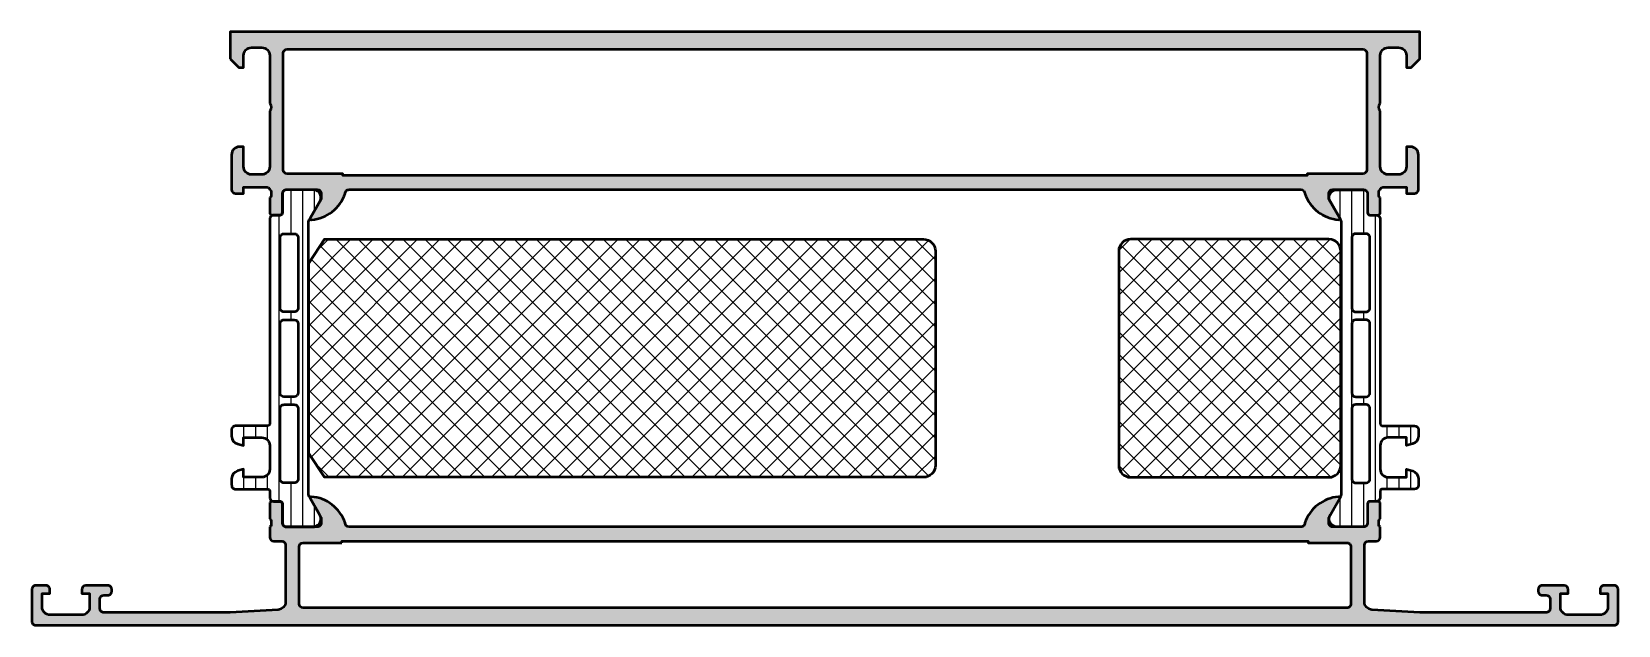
# Model space of a CAD drawing. Extents: x 0 to 200, y 0 to 75.
import ezdxf

# ---------------------------------------------------------------- set-up
doc = ezdxf.new("R2010")
doc.units = 0
for name, color, linetype, lineweight in [('0S-Alu contour', 7, 'Continuous', 50), ('0S-Alu hatch', 252, 'Continuous', 25), ('0S-Plastic contour', 254, 'Continuous', 50), ('0S-Plastic hatch', 253, 'Continuous', 25), ('0S-PT contour', 91, 'Continuous', 50), ('0S-PT hatch', 103, 'Continuous', 25)]:
    doc.layers.add(name, color=color, linetype=linetype, lineweight=lineweight)
pattern_1 = [(90, (0, 0), (-1.4859, 0), [])]
pattern_2 = [(135, (0, 0), (-1.403165018917055, -1.403165018917055), []), (225, (0, 0), (1.403165018917055, -1.403165018917055), [])]

# ---------------------------------------------------------------- blocks, each defined once
blk = doc.blocks.new('345310__078BBBA8_5305_401F_8823_5F43A80252FF_')
at = {"layer": '0S-Alu hatch'}
h = blk.add_hatch(color=256, dxfattribs=at)
edge = h.paths.add_edge_path()
edge.add_line((25, 71.40000610351562), (26.0999755859375, 70.3))
edge.add_line((26.0999755859375, 70.3), (26.69998168945312, 70.3))
edge.add_line((26.69998168945312, 70.3), (26.69998168945312, 71.79999999999998))
edge.add_ellipse((27.70000151260095, 71.79998017685217), major_axis=(-1.000019823344294, 0), ratio=1, start_angle=270.00113576019226, end_angle=359.9988642393876, ccw=False)
edge.add_line((27.69998168945313, 72.8), (29, 72.8))
edge.add_ellipse((28.99997299848462, 71.79997299848462), major_axis=(-1.000027001879908, 0), ratio=1, start_angle=180.001547031015, end_angle=269.9984529689008, ccw=False)
edge.add_line((30, 71.79999999999852), (30, 65.8))
edge.add_ellipse((29.47487825965852, 65.3), major_axis=(-0.7250881616598547, 0), ratio=1, start_angle=136.4038153765767, end_angle=223.5961846234234, ccw=False)
edge.add_line((30, 64.8), (30, 57.8))
edge.add_ellipse((28.9999729984846, 57.80002700151539), major_axis=(-1.000027001879929, 0), ratio=1, start_angle=90.00154703110019, end_angle=179.9984529689852, ccw=False)
edge.add_line((29, 56.79999999999999), (27.69998168945313, 56.79999999999999))
edge.add_ellipse((27.70000151260096, 57.80001982314782), major_axis=(-1.000019823344298, 0), ratio=1, start_angle=0.0011357599706229848, end_angle=89.9988642398074, ccw=False)
edge.add_line((26.69998168945313, 57.80000000000387), (26.69998168945312, 60.3))
edge.add_line((26.69998168945312, 60.3), (26.19998168945313, 60.3))
edge.add_arc((26.20000151260096, 59.29998017685218), 1.000019823344303, 90.00113576019287, 179.9988642400294)
edge.add_line((25.19998168945313, 59.29999999999612), (25.19998168945313, 54.89999084472656))
edge.add_arc((25.6999975039112, 54.90000665918462), 0.5000158147081614, 180.0018121461791, 269.9981878539114)
edge.add_line((25.69998168945313, 54.39999084472655), (26.69998168945312, 54.39999084472656))
edge.add_line((26.69998168945312, 54.39999084472656), (26.70016479492188, 55.19971923828125))
edge.add_line((26.70016479492188, 55.19971923828125), (29.69481618328838, 55.19971923828125))
edge.add_ellipse((29.69481618328837, 54.89971923828125), major_axis=(-0.2999999999999971, 0), ratio=1, start_angle=199.6171625852842, end_angle=269.9999999999993, ccw=False)
edge.add_line((29.9774032617325, 55.00043936088051), (30.01459570206888, 54.89608977528003))
edge.add_ellipse((29.91911604945443, 54.63187027723144), major_axis=(-0.2809418217575035, 0), ratio=1, start_angle=178.966945697727, end_angle=250.13192304734991, ccw=False)
edge.add_line((30.20001220703125, 54.62680511474609), (30.20001220703125, 54.17322235107421))
edge.add_ellipse((29.92106110355156, 54.16760622738202), major_axis=(-0.2790076324724142, 0), ratio=1, start_angle=106.43499743846499, end_angle=181.1533803407863, ccw=False)
edge.add_line((30, 53.89999847412108), (30, 52.00001678466795))
edge.add_arc((30.3, 52.00001678466795), 0.2999999999999998, 180, 269.9999999999993)
edge.add_line((30.3, 51.70001678466796), (31.2999755859375, 51.70001678466796))
edge.add_arc((31.2999755859375, 52.00001678466796), 0.3000000000000007, 270, 360)
edge.add_line((31.5999755859375, 52.00001678466796), (31.5999755859375, 54.39999847412109))
edge.add_ellipse((32.100002258875, 54.39997180118359), major_axis=(-0.500026673648909, 0), ratio=1, start_angle=270.00305633044655, end_angle=359.99694366969146, ccw=False)
edge.add_line((32.0999755859375, 54.89999847412109), (36.00049591064453, 54.89930419921875))
edge.add_ellipse((36.00051389637751, 54.39932218526779), major_axis=(-0.4999820142744535, 0), ratio=1, start_angle=179.99968746753, end_angle=270.0020610873233, ccw=False)
edge.add_line((36.50049591064453, 54.39931945800558), (36.50049591064453, 53.69930725097656))
edge.add_line((36.50049591064453, 53.69930725097656), (35.11225128173828, 51.29479675292969))
edge.add_arc((35.23610609853606, 51.23689034450965), 0.1367229599596276, 154.9422857631444, 284.9236233641375)
edge.add_arc((34.88282610315184, 55.96524363525171), 4.875965624197219, 274.5698597976303, 341.267227408281)
edge.add_ellipse((40.00048717821171, 54.39931293165161), major_axis=(-0.4999912676433964, 0), ratio=1, start_angle=-90.0010006805673, end_angle=0.0010006806256228629, ccw=False)
edge.add_line((40.00049591064453, 54.89930419921876), (159.9999694824218, 54.89999084472656))
edge.add_ellipse((159.9980652021772, 54.3985932165994), major_axis=(-0.501401244289232, 0), ratio=1, start_angle=180.0812449460713, end_angle=269.78239486923974, ccw=False)
edge.add_arc((165.1265855893485, 55.97392160252069), 4.88770459358162, 198.7935347259757, 265.8042668862198)
edge.add_arc((164.7607575659468, 51.23810783004755), 0.1390348860644593, 273.391212173818, 384.0624197536007)
edge.add_line((164.887710571289, 51.29479675292969), (163.4994659423828, 53.69930725097654))
edge.add_line((163.4994659423828, 53.69930725097654), (163.4994659423828, 54.39931945800781))
edge.add_ellipse((163.9994505048648, 54.399319636975), major_axis=(-0.499984562482073, 0), ratio=1, start_angle=-90.00176906386412, end_angle=2.0508346779024578e-05, ccw=False)
edge.add_line((163.9994659423827, 54.89930419921874), (167.8999938964844, 54.89999847412109))
edge.add_ellipse((167.8999672235469, 54.39997180118358), major_axis=(-0.5000266736489161, 0), ratio=1, start_angle=180.0030563300701, end_angle=269.99694366954935, ccw=False)
edge.add_line((168.3999938964843, 54.39999847411989), (168.3999938964843, 52.00001678466796))
edge.add_arc((168.6999938964843, 52.00001678466796), 0.3000000000000114, 180, 270)
edge.add_line((168.6999938964843, 51.70001678466795), (169.6999694824218, 51.70001678466796))
edge.add_arc((169.6999694824218, 52.00001678466797), 0.3000000000000078, 270, 360)
edge.add_line((169.9999694824219, 52.00001678466797), (169.9999694824219, 53.89999847412108))
edge.add_ellipse((170.0789083788704, 54.16760622738207), major_axis=(-0.2790076324724873, 0), ratio=1, start_angle=-1.1533803407830874, end_angle=73.56500256152509, ccw=False)
edge.add_line((169.7999572753906, 54.17322235107426), (169.7999572753906, 54.62680511474613))
edge.add_ellipse((170.1296376975084, 54.59827791097541), major_axis=(-0.3309123480360192, 0), ratio=1, start_angle=295.84752744714837, end_angle=355.0545221042492, ccw=False)
edge.add_line((169.9853672688322, 54.89608493824694), (170.0225578503363, 55.00043472344484))
edge.add_ellipse((170.3051465816196, 54.89971923828126), major_axis=(-0.2999999999999968, 0), ratio=1, start_angle=270.00000000001086, end_angle=340.3837776725544, ccw=False)
edge.add_line((170.3051465816195, 55.19971923828125), (173.2998046875, 55.19971923828125))
edge.add_line((173.2998046875, 55.19971923828125), (173.2999877929687, 54.39999084472655))
edge.add_line((173.2999877929687, 54.39999084472655), (174.2999877929687, 54.39999084472656))
edge.add_arc((174.2999719785106, 54.90000665918465), 0.5000158147081879, 270.0018121460914, 359.9981878538209)
edge.add_line((174.7999877929687, 54.89999084472579), (174.7999877929687, 59.3))
edge.add_arc((173.7999679698209, 59.29998017685214), 1.000019823344298, 0.0011357606123724, 89.99886423980917)
edge.add_line((173.7999877929687, 60.29999999999997), (173.2999877929687, 60.3))
edge.add_line((173.2999877929687, 60.3), (173.2999877929688, 57.80000000000002))
edge.add_ellipse((172.2999679698209, 57.80001982314787), major_axis=(-1.000019823344355, 0), ratio=1, start_angle=90.00113576019578, end_angle=179.9988642393878, ccw=False)
edge.add_line((172.2999877929687, 56.79999999999998), (170.9999694824219, 56.79999999999999))
edge.add_ellipse((170.9999964839373, 57.8000270015154), major_axis=(-1.000027001879936, 0), ratio=1, start_angle=0.0015470310149794386, end_angle=89.9984529688993, ccw=False)
edge.add_line((169.9999694824219, 57.8000000000015), (169.9999694824219, 64.8))
edge.add_ellipse((170.5250912227633, 65.3), major_axis=(-0.7250881616598392, 0), ratio=1, start_angle=-43.59618462342439, end_angle=43.596184623424506, ccw=False)
edge.add_line((169.9999694824219, 65.8), (169.9999694824219, 71.79999999999998))
edge.add_ellipse((170.9999964839372, 71.79997299848463), major_axis=(-1.00002700187988, 0), ratio=1, start_angle=270.0015470310974, end_angle=359.998452968985, ccw=False)
edge.add_line((170.9999694824219, 72.8), (172.2999877929687, 72.8))
edge.add_ellipse((172.2999679698209, 71.79998017685216), major_axis=(-1.000019823344312, 0), ratio=1, start_angle=180.0011357599706, end_angle=269.99886423980587, ccw=False)
edge.add_line((173.2999877929687, 71.79999999999607), (173.2999877929687, 70.3))
edge.add_line((173.2999877929687, 70.3), (173.8999938964844, 70.3))
edge.add_line((173.8999938964844, 70.3), (174.9999694824218, 71.40000610351562))
edge.add_line((174.9999694824218, 71.40000610351562), (174.9999694824218, 74.8))
edge.add_line((174.9999694824218, 74.8), (25, 74.8))
edge.add_line((25, 74.8), (25, 71.40000610351562))
edge = h.paths.add_edge_path()
edge.add_ellipse((32.20000898742269, 72.09997956848552), major_axis=(-0.5000234838237294, 0), ratio=1, start_angle=270.0026908584009, end_angle=359.9973091415379, ccw=False)
edge.add_line((32.19998550415039, 72.60000305175781), (167.7999877929687, 72.60000305175781))
edge.add_ellipse((167.7999643096964, 72.09997956848552), major_axis=(-0.500023483823725, 0), ratio=1, start_angle=180.0026908584621, end_angle=269.9973091415999, ccw=False)
edge.add_line((168.2999877929687, 72.10000305175781), (168.2999877929687, 57.39999084472576))
edge.add_ellipse((167.7999719785107, 57.40000665918462), major_axis=(-0.5000158147081559, 0), ratio=1, start_angle=90.00181214608818, end_angle=179.9981878538209, ccw=False)
edge.add_line((167.7999877929687, 56.89999084472656), (160.7999877929687, 56.89999084472656))
edge.add_line((160.7999877929687, 56.89999084472656), (160.7999877929687, 56.69999389648437))
edge.add_line((160.7999877929687, 56.69999389648437), (39.19998550415039, 56.69999389648437))
edge.add_line((39.19998550415039, 56.69999389648437), (39.19998550415039, 56.89999084472656))
edge.add_line((39.19998550415039, 56.89999084472656), (32.19998550415039, 56.89999084472656))
edge.add_ellipse((32.20000131860846, 57.40000665918462), major_axis=(-0.5000158147081559, 0), ratio=1, start_angle=0.00181214617907699, end_angle=89.99818785391182, ccw=False)
edge.add_line((31.69998550415039, 57.39999084472656), (31.69998550415039, 72.10000305175835))
at = {"layer": '0S-Alu contour', "color": 7}
for points in [[(173.2999877929687, 71.79999999999607), (173.2999877929687, 70.3), (173.8999938964844, 70.3), (174.9999694824218, 71.40000610351562), (174.9999694824218, 74.8), (25, 74.8), (25, 71.40000610351562)], [(27.69998168945313, 72.8), (29, 72.8)], [(31.69998550415039, 57.39999084472656), (31.69998550415039, 72.10000305175835)], [(32.19998550415039, 72.60000305175781), (167.7999877929687, 72.60000305175781)], [(168.2999877929687, 72.10000305175781), (168.2999877929687, 57.39999084472576)], [(170.9999694824219, 72.8), (172.2999877929687, 72.8)], [(25, 71.40000610351562), (26.0999755859375, 70.3), (26.69998168945312, 70.3), (26.69998168945312, 71.79999999999998)], [(30, 71.79999999999852), (30, 65.8)], [(169.9999694824219, 65.8), (169.9999694824219, 71.79999999999998)], [(30, 64.8), (30, 57.8)], [(169.9999694824219, 57.8000000000015), (169.9999694824219, 64.8)], [(26.69998168945313, 57.80000000000387), (26.69998168945312, 60.3), (26.19998168945313, 60.3)], [(173.7999877929687, 60.29999999999997), (173.2999877929687, 60.3), (173.2999877929688, 57.80000000000002)], [(25.19998168945313, 59.29999999999612), (25.19998168945313, 54.89999084472656)], [(174.7999877929687, 54.89999084472579), (174.7999877929687, 59.3)], [(29, 56.79999999999999), (27.69998168945313, 56.79999999999999)], [(167.7999877929687, 56.89999084472656), (160.7999877929687, 56.89999084472656), (160.7999877929687, 56.69999389648437), (39.19998550415039, 56.69999389648437), (39.19998550415039, 56.89999084472656), (32.19998550415039, 56.89999084472656)], [(172.2999877929687, 56.79999999999998), (170.9999694824219, 56.79999999999999)], [(25.69998168945313, 54.39999084472655), (26.69998168945312, 54.39999084472656), (26.70016479492188, 55.19971923828125), (29.69481618328838, 55.19971923828125)], [(29.9774032617325, 55.00043936088051), (30.01459570206888, 54.89608977528003)], [(30.20001220703125, 54.62680511474609), (30.20001220703125, 54.17322235107421)], [(31.5999755859375, 52.00001678466796), (31.5999755859375, 54.39999847412109)], [(32.0999755859375, 54.89999847412109), (36.00049591064453, 54.89930419921875)], [(36.50049591064453, 54.39931945800558), (36.50049591064453, 53.69930725097656), (35.11225128173828, 51.29479675292969)], [(40.00049591064453, 54.89930419921876), (159.9999694824218, 54.89999084472656)], [(164.887710571289, 51.29479675292969), (163.4994659423828, 53.69930725097654), (163.4994659423828, 54.39931945800781)], [(163.9994659423827, 54.89930419921874), (167.8999938964844, 54.89999847412109)], [(168.3999938964843, 54.39999847411989), (168.3999938964843, 52.00001678466796)], [(169.7999572753906, 54.17322235107426), (169.7999572753906, 54.62680511474613)], [(169.9853672688322, 54.89608493824694), (170.0225578503363, 55.00043472344484)], [(170.3051465816195, 55.19971923828125), (173.2998046875, 55.19971923828125), (173.2999877929687, 54.39999084472655), (174.2999877929687, 54.39999084472656)], [(30, 53.89999847412108), (30, 52.00001678466795)], [(169.9999694824219, 52.00001678466797), (169.9999694824219, 53.89999847412108)], [(30.3, 51.70001678466796), (31.2999755859375, 51.70001678466796)], [(168.6999938964843, 51.70001678466795), (169.6999694824218, 51.70001678466796)]]:
    blk.add_lwpolyline(points, dxfattribs=at)
at = {"layer": '0S-Alu contour', "color": 7, "extrusion": (0, 0, -1)}
for centre, radius, start, end in [((-27.70000151260095, 71.79998017685217), 1.000019823344294, 0.0011357606123724, 89.99886423980774), ((-28.99997299848462, 71.79997299848462), 1.000027001879908, 90.00154703109922, 179.998452968985), ((-32.20000898742269, 72.09997956848552), 0.5000234838237294, 0.002690858462049, 89.9973091415991), ((-167.7999643096964, 72.09997956848552), 0.500023483823725, 90.00269085840009, 179.9973091415379), ((-170.9999964839372, 71.79997299848463), 1.00002700187988, 0.0015470310149659, 89.99845296890263), ((-172.2999679698209, 71.79998017685216), 1.000019823344312, 90.00113576019412, 179.9988642400294), ((-29.47487825965852, 65.3), 0.7250881616598548, 136.4038153765766, 223.5961846234233), ((-170.5250912227633, 65.3), 0.7250881616598392, 316.4038153765755, 43.59618462342448), ((-27.70000151260096, 57.80001982314782), 1.000019823344298, 270.0011357601927, 359.9988642400294), ((-28.9999729984846, 57.80002700151539), 1.000027001879929, 180.0015470310149, 269.9984529688998), ((-32.20000131860846, 57.40000665918462), 0.5000158147081559, 270.0018121460882, 359.9981878538209), ((-167.7999719785107, 57.40000665918462), 0.5000158147081559, 180.0018121461791, 269.9981878539118), ((-170.9999964839373, 57.8000270015154), 1.000027001879936, 270.0015470311007, 359.998452968985), ((-172.2999679698209, 57.80001982314787), 1.000019823344355, 180.0011357606123, 269.9988642398042), ((-29.69481618328837, 54.89971923828125), 0.2999999999999971, 90.00000000000067, 160.3828374147158), ((-29.92106110355156, 54.16760622738202), 0.2790076324724142, 178.8466196592137, 253.565002561535), ((-29.91911604945443, 54.63187027723144), 0.2809418217575035, 109.8680769526501, 181.0330543022731), ((-32.100002258875, 54.39997180118359), 0.500026673648909, 0.0030563303085188, 89.99694366955345), ((-36.00051389637751, 54.39932218526779), 0.4999820142744535, 89.99793891267672, 180.00031253247), ((-40.00048717821171, 54.39931293165161), 0.4999912676433964, 359.9989993193744, 90.00100068056733), ((-159.9980652021772, 54.3985932165994), 0.501401244289232, 90.21760513076023, 179.9187550539287), ((-163.9994505048648, 54.399319636975), 0.499984562482073, 359.9999794916532, 90.00176906386412), ((-167.8999672235469, 54.39997180118358), 0.5000266736489161, 90.00305633045063, 179.9969436699299), ((-170.0789083788704, 54.16760622738207), 0.2790076324724873, 286.4349974384751, 1.153380340783122), ((-170.1296376975084, 54.59827791097541), 0.3309123480360192, 4.945477895750777, 64.15247255285163), ((-170.3051465816196, 54.89971923828126), 0.2999999999999968, 19.61622232744561, 89.99999999998914)]:
    blk.add_arc(centre, radius, start, end, dxfattribs=at)
at = {"layer": '0S-Alu contour', "color": 7}
for centre, radius, start, end in [((26.20000151260096, 59.29998017685218), 1.000019823344303, 90.00113576019287, 179.9988642400294), ((173.7999679698209, 59.29998017685214), 1.000019823344298, 0.0011357606123724, 89.99886423980917), ((25.6999975039112, 54.90000665918462), 0.5000158147081614, 180.0018121461791, 269.9981878539114), ((34.88282610315184, 55.96524363525171), 4.875965624197219, 274.5698597976303, 341.267227408281), ((165.1265855893485, 55.97392160252069), 4.88770459358162, 198.7935347259757, 265.8042668862198), ((174.2999719785106, 54.90000665918465), 0.5000158147081879, 270.0018121460914, 359.9981878538209), ((30.3, 52.00001678466795), 0.2999999999999998, 180, 269.9999999999993), ((31.2999755859375, 52.00001678466796), 0.3000000000000007, 270, 0), ((35.23610609853606, 51.23689034450965), 0.1367229599596276, 154.9422857631444, 284.9236233641375), ((164.7607575659468, 51.23810783004755), 0.1390348860644593, 273.391212173818, 24.06241975360071), ((168.6999938964843, 52.00001678466796), 0.3000000000000114, 180, 270), ((169.6999694824218, 52.00001678466797), 0.3000000000000078, 270, 0)]:
    blk.add_arc(centre, radius, start, end, dxfattribs=at)
blk = doc.blocks.new('284037__A7454B3C_9043_49EA_B39A_F6F2EEFA360D___531E6BB4_5009_44BC_AD47_B87EFD4DCA8E_')
at = {"layer": '0S-Plastic hatch'}
h = blk.add_hatch(dxfattribs=at)
h.set_pattern_fill('ANSI31', color=256, scale=0.4680000000000001, angle=45, style=0)
h.set_pattern_definition(pattern_1)
edge = h.paths.add_edge_path()
edge.add_line((30, 51.19262301631511), (29.999977078442, 25.35125620676293))
edge.add_ellipse((29.79583821281997, 25.35537500560228), major_axis=(-0.20418041277588, 0), ratio=1, start_angle=90.48506106571949, end_angle=178.8441310561842, ccw=False)
edge.add_line((29.79756676571524, 25.15120190975903), (25.69756676572695, 25.15120190975903))
edge.add_arc((25.69756676572695, 24.65120190975909), 0.4999999999999467, 90, 180)
edge.add_line((25.19756676572701, 24.65120190975909), (25.19756676572701, 23.82045268637142))
edge.add_arc((26.19756676572708, 23.82045268637144), 1.000000000000066, 180, 254.9999999989172)
edge.add_line((25.93874772060629, 22.8545268600872), (26.69756676572695, 22.65120190975903))
edge.add_line((26.69756676572695, 22.65120190975903), (26.69756676572695, 23.65120190975903))
edge.add_line((26.69756676572695, 23.65120190975903), (28.99756676571536, 23.65120190975903))
edge.add_ellipse((28.99585773187428, 22.64707593708143), major_axis=(-1.004127427074079, 0), ratio=1, start_angle=180.2298596784872, end_angle=269.902482024915, ccw=False)
edge.add_line((29.999977078442, 22.6511042929286), (29.99997707844199, 19.65122593878489))
edge.add_ellipse((28.9958575199941, 19.65532839396066), major_axis=(-1.00412793895801, 0), ratio=1, start_angle=90.09753001532039, end_angle=179.7659122786875, ccw=False)
edge.add_line((28.9975667657153, 18.65120190975902), (26.69756676572696, 18.65120190975902))
edge.add_line((26.69756676572696, 18.65120190975902), (26.69756676572684, 19.65120190975897))
edge.add_line((26.69756676572684, 19.65120190975897), (25.93874772060627, 19.44787695940072))
edge.add_arc((26.19756676572686, 18.48195113311706), 0.9999999999994578, 105.0000000010805, 180)
edge.add_line((25.19756676572741, 18.48195113311706), (25.19756676572695, 17.65120190975902))
edge.add_arc((25.69756676572696, 17.65120190975903), 0.5000000000000027, 180, 270.0000000000004)
edge.add_line((25.69756676572696, 17.15120190975902), (29.79756676571532, 17.15120190975902))
edge.add_ellipse((29.79756676571532, 16.95120190975903), major_axis=(-0.1999999999999922, 0), ratio=1, start_angle=180, end_angle=269.999999999999, ccw=False)
edge.add_line((29.99756676571531, 16.95120190975904), (29.99888731070525, 16.11012966463115))
edge.add_arc((30.49888463137103, 16.11010887542845), 0.4999973210979717, 179.9976177199981, 269.9982316841403)
edge.add_line((30.49886919998672, 15.6101115545686), (31.30920053280163, 15.6100829281504))
edge.add_ellipse((31.30918966656731, 15.31008292834719), major_axis=(-0.2999999999999934, 0), ratio=1, start_angle=179.9979247021016, end_angle=269.9979247021146, ccw=False)
edge.add_line((31.60918966637051, 15.31007206211281), (31.60877078615772, 12.91007369277437))
edge.add_arc((32.10876676317273, 12.91005294290447), 0.4999959774455613, 179.9976222209284, 269.9982271833)
edge.add_line((32.10875129255297, 12.41005696569825), (35.58529278835881, 12.40993031823415))
edge.add_arc((35.4430179914446, 13.39975354691057), 0.9999960709244808, 278.1795327540131, 392.7249408019538)
edge.add_line((36.28429022210338, 13.94035800100506), (34.96590322431634, 16.22406260226016))
edge.add_ellipse((35.39892499595708, 16.47404689233695), major_axis=(-0.5000000000000883, 0), ratio=1, start_angle=-0.002015393048509395, end_angle=29.997921301458007, ccw=False)
edge.add_line((34.89892499626632, 16.47406447995914), (34.90001130869739, 50.82833323555816))
edge.add_ellipse((35.40001130835013, 50.82831460239898), major_axis=(-0.4999999999999311, 0), ratio=1, start_angle=329.99792810276597, end_angle=359.9978647972848, ccw=False)
edge.add_line((34.96700764709821, 51.07833026059335), (36.28556007655461, 53.36193934984271))
edge.add_arc((35.44432701033436, 53.90260474559325), 0.99999607092448, 327.2709086022731, 441.8163166502147)
edge.add_line((35.58667351121613, 54.89241766506395), (32.11013201541031, 54.89254431252803))
edge.add_arc((32.1101112655404, 54.39254833551301), 0.499995977445583, 89.9976222209271, 179.9982271832751)
edge.add_line((31.61011528833416, 54.39256380613299), (31.61036030891498, 51.9925654127473))
edge.add_ellipse((31.31036030911177, 51.9925762789816), major_axis=(-0.299999999999997, 0), ratio=1, start_angle=89.9979247021152, end_angle=179.9979247021016, ccw=False)
edge.add_line((31.31034944287746, 51.6925762791784), (30.50001811006254, 51.69260490559659))
edge.add_arc((30.49999732085985, 51.19260758493081), 0.4999973210979748, 89.99761772008878, 179.9982316841069)
edge = h.paths.add_edge_path()
edge.add_line((31.29944869857367, 40.00119566440034), (31.29944869857368, 48.85118956088461))
edge.add_ellipse((31.79944870066131, 48.85118955906648), major_axis=(-0.5000000020876287, 0), ratio=1, start_angle=269.9981008973825, end_angle=360, ccw=False)
edge.add_line((31.79946527345813, 49.35118956087944), (33.09945937972603, 49.35118956087944))
edge.add_ellipse((33.09946301908265, 48.85119320023608), major_axis=(-0.4999963606566095, 0), ratio=1, start_angle=179.9995829571355, end_angle=270.00041704258535, ccw=False)
edge.add_line((33.59945937972602, 48.85118956087946), (33.59945937972602, 40.00119566439746))
edge.add_ellipse((33.09946301908276, 40.0011920250384), major_axis=(-0.4999963606565073, 0), ratio=1, start_angle=89.99958295740407, end_angle=180.0004170428646, ccw=False)
edge.add_line((33.09945937972604, 39.50119566439514), (31.7994652734133, 39.50119566439515))
edge.add_ellipse((31.79944870073098, 40.0011956662778), major_axis=(-0.5000000021573054, 0), ratio=1, start_angle=0, end_angle=90.00189908949642, ccw=False)
edge = h.paths.add_edge_path()
edge.add_line((31.29944869858406, 29.30118956158312), (31.29944869858404, 38.00119566509881))
edge.add_ellipse((31.79944869858405, 38.00119566509359), major_axis=(-0.5000000000000071, 0), ratio=1, start_angle=269.99999999880635, end_angle=360, ccw=False)
edge.add_line((31.79944869859447, 38.50119566509361), (33.0994593797468, 38.5011956650936))
edge.add_ellipse((33.0994593797364, 38.00119566509359), major_axis=(-0.5000000000000134, 0), ratio=1, start_angle=180, end_angle=269.999999998808, ccw=False)
edge.add_line((33.59945937973641, 38.00119566509879), (33.5994593797364, 29.30118956157791))
edge.add_ellipse((33.09945937973641, 29.30118956157791), major_axis=(-0.4999999999999929, 0), ratio=1, start_angle=90.0000000000008, end_angle=180, ccw=False)
edge.add_line((33.09945937973642, 28.80118956157792), (31.79944869858406, 28.80118956157792))
edge.add_ellipse((31.79944869858406, 29.30118956157792), major_axis=(-0.4999999999999983, 0), ratio=1, start_angle=0, end_angle=90, ccw=False)
edge = h.paths.add_edge_path()
edge.add_line((31.29944869858406, 18.45118040630972), (31.29944869858406, 27.30118956158306))
edge.add_ellipse((31.79944870067168, 27.30118955976495), major_axis=(-0.5000000020876199, 0), ratio=1, start_angle=269.9981008973846, end_angle=360, ccw=False)
edge.add_line((31.79946527346849, 27.80118956157791), (33.0994593797364, 27.80118956157791))
edge.add_ellipse((33.09946301909308, 27.30119320093459), major_axis=(-0.4999963606565686, 0), ratio=1, start_angle=179.9995829571355, end_angle=270.00041704259104, ccw=False)
edge.add_line((33.5994593797364, 27.30118956157792), (33.5994593797364, 18.45121092388265))
edge.add_ellipse((33.09944412094735, 18.45121092388265), major_axis=(-0.5000152587890554, 0), ratio=1, start_angle=89.9999999999992, end_angle=180, ccw=False)
edge.add_line((33.09944412094734, 17.95119566509359), (31.799433439795, 17.95119566509359))
edge.add_ellipse((31.79943343979499, 18.45118040630452), major_axis=(-0.4999847412109291, 0), ratio=1, start_angle=0, end_angle=90.0000000000004, ccw=False)
at = {"layer": '0S-Alu contour', "color": 7}
for points in [[(31.29944869857367, 40.00119566440034), (31.29944869857368, 48.85118956088461)], [(31.79946527345813, 49.35118956087944), (33.09945937972603, 49.35118956087944)], [(33.59945937972602, 48.85118956087946), (33.59945937972602, 40.00119566439746)], [(31.29944869858406, 29.30118956158312), (31.29944869858404, 38.00119566509881)], [(31.79944869859447, 38.50119566509361), (33.0994593797468, 38.5011956650936)], [(33.09945937972604, 39.50119566439514), (31.7994652734133, 39.50119566439515)], [(33.59945937973641, 38.00119566509879), (33.5994593797364, 29.30118956157791)], [(33.09945937973642, 28.80118956157792), (31.79944869858406, 28.80118956157792)], [(31.29944869858406, 18.45118040630972), (31.29944869858406, 27.30118956158306)], [(31.79946527346849, 27.80118956157791), (33.0994593797364, 27.80118956157791)], [(33.5994593797364, 27.30118956157792), (33.5994593797364, 18.45121092388265)], [(33.09944412094734, 17.95119566509359), (31.799433439795, 17.95119566509359)]]:
    blk.add_lwpolyline(points, dxfattribs=at)
at = {"layer": '0S-Alu contour', "color": 7, "extrusion": (0, 0, -1)}
for centre, radius, start, end in [((-31.79944870066131, 48.85118955906648), 0.5000000020876287, 0, 90.00189910261747), ((-33.09946301908265, 48.85119320023608), 0.4999963606566095, 89.99958295741467, 180.0004170428646), ((-31.79944870073098, 40.0011956662778), 0.5000000021573054, 269.9981009105036, 0), ((-33.09946301908276, 40.0011920250384), 0.4999963606565073, 179.9995829571354, 270.0004170425959), ((-31.79944869858405, 38.00119566509359), 0.5000000000000071, 0, 90.00000000119365), ((-33.0994593797364, 38.00119566509359), 0.5000000000000134, 90.00000000119202, 180), ((-31.79944869858406, 29.30118956157792), 0.4999999999999983, 270, 0), ((-33.09945937973641, 29.30118956157791), 0.4999999999999929, 180, 269.9999999999992), ((-31.79944870067168, 27.30118955976495), 0.5000000020876199, 0, 90.00189910261543), ((-33.09946301909308, 27.30119320093459), 0.4999963606565686, 89.99958295740896, 180.0004170428646), ((-31.79943343979499, 18.45118040630452), 0.4999847412109291, 269.9999999999996, 0), ((-33.09944412094735, 18.45121092388265), 0.5000152587890554, 180, 270.0000000000008)]:
    blk.add_arc(centre, radius, start, end, dxfattribs=at)
at = {"layer": '0S-Plastic contour', "color": 7}
for points in [[(31.61011528833416, 54.39256380613299), (31.61036030891498, 51.9925654127473)], [(35.58667351121613, 54.89241766506395), (32.11013201541031, 54.89254431252803)], [(34.96700764709821, 51.07833026059335), (36.28556007655461, 53.36193934984271)], [(30, 51.19262301631511), (29.999977078442, 25.35125620676293)], [(31.31034944287746, 51.6925762791784), (30.50001811006254, 51.69260490559659)], [(34.89892499626632, 16.47406447995914), (34.90001130869739, 50.82833323555816)], [(25.19756676572701, 24.65120190975909), (25.19756676572701, 23.82045268637142)], [(29.79756676571524, 25.15120190975903), (25.69756676572695, 25.15120190975903)], [(25.93874772060629, 22.8545268600872), (26.69756676572695, 22.65120190975903), (26.69756676572695, 23.65120190975903), (28.99756676571536, 23.65120190975903)], [(29.999977078442, 22.6511042929286), (29.99997707844199, 19.65122593878489)], [(25.19756676572741, 18.48195113311706), (25.19756676572695, 17.65120190975902)], [(28.9975667657153, 18.65120190975902), (26.69756676572696, 18.65120190975902), (26.69756676572684, 19.65120190975897), (25.93874772060627, 19.44787695940072)], [(25.69756676572696, 17.15120190975902), (29.79756676571532, 17.15120190975902)], [(29.99756676571531, 16.95120190975904), (29.99888731070525, 16.11012966463115)], [(36.28429022210338, 13.94035800100506), (34.96590322431634, 16.22406260226016)], [(30.49886919998672, 15.6101115545686), (31.30920053280163, 15.6100829281504)], [(31.60918966637051, 15.31007206211281), (31.60877078615772, 12.91007369277437)], [(32.10875129255297, 12.41005696569825), (35.58529278835881, 12.40993031823415)]]:
    blk.add_lwpolyline(points, dxfattribs=at)
for centre, radius, start, end in [((32.1101112655404, 54.39254833551301), 0.499995977445583, 89.9976222209271, 179.9982271832751), ((35.44432701033436, 53.90260474559325), 0.99999607092448, 327.2709086022731, 81.81631665021466), ((30.49999732085985, 51.19260758493081), 0.4999973210979748, 89.99761772008878, 179.9982316841069), ((25.69756676572695, 24.65120190975909), 0.4999999999999467, 90, 180), ((26.19756676572708, 23.82045268637144), 1.000000000000066, 180, 254.9999999989172), ((26.19756676572686, 18.48195113311706), 0.9999999999994578, 105.0000000010805, 180), ((25.69756676572696, 17.65120190975903), 0.5000000000000027, 180, 270.0000000000004), ((30.49888463137103, 16.11010887542845), 0.4999973210979717, 179.9976177199981, 269.9982316841403), ((32.10876676317273, 12.91005294290447), 0.4999959774455613, 179.9976222209284, 269.9982271833), ((35.4430179914446, 13.39975354691057), 0.9999960709244808, 278.1795327540131, 32.72494080195385)]:
    blk.add_arc(centre, radius, start, end, dxfattribs=at)
at = {"layer": '0S-Plastic contour', "color": 7, "extrusion": (0, 0, -1)}
for centre, radius, start, end in [((-31.31036030911177, 51.9925762789816), 0.299999999999997, 180.0020752978985, 270.0020752978848), ((-35.40001130835013, 50.82831460239898), 0.4999999999999311, 0.0021352027151592, 30.00207189723406), ((-29.79583821281997, 25.35537500560228), 0.20418041277588, 181.1558689438159, 269.5149389342805), ((-28.99585773187428, 22.64707593708143), 1.004127427074079, 90.09751797508503, 179.7701403215128), ((-28.9958575199941, 19.65532839396066), 1.00412793895801, 180.2340877213126, 269.9024699846796), ((-29.79756676571532, 16.95120190975903), 0.1999999999999922, 90.00000000000102, 180), ((-35.39892499595708, 16.47404689233695), 0.5000000000000883, 330.002078698542, 0.0020153930485069), ((-31.30918966656731, 15.31008292834719), 0.2999999999999934, 90.00207529788545, 180.0020752978985)]:
    blk.add_arc(centre, radius, start, end, dxfattribs=at)
blk = doc.blocks.new('284037__1474E6E9_BC0A_4D9E_A3BC_E076CF184083___C92BEC7A_9005_4C87_B62A_C808564C2C05_')
at = {"layer": '0S-Plastic hatch'}
h = blk.add_hatch(dxfattribs=at)
h.set_pattern_fill('ANSI31', color=256, scale=0.4680000000000001, angle=45, style=0)
h.set_pattern_definition(pattern_1)
edge = h.paths.add_edge_path()
edge.add_line((170.0000305175781, 51.19262301631509), (170.0000534391362, 25.35125620676291))
edge.add_arc((170.2041923047583, 25.35537500560233), 0.2041804127759542, 181.1558689438383, 269.5149389342528)
edge.add_line((170.2024637518629, 25.15120190975901), (174.3024637518512, 25.15120190975901))
edge.add_ellipse((174.3024637518512, 24.65120190975907), major_axis=(-0.4999999999999396, 0), ratio=1, start_angle=180, end_angle=270, ccw=False)
edge.add_line((174.8024637518511, 24.65120190975904), (174.8024637518511, 23.82045268637139))
edge.add_ellipse((173.8024637518512, 23.82045268637123), major_axis=(-0.999999999999943, 0), ratio=1, start_angle=105.0000000010777, end_angle=180, ccw=False)
edge.add_line((174.0612827969719, 22.85452686008709), (173.3024637518512, 22.651201909759))
edge.add_line((173.3024637518512, 22.651201909759), (173.3024637518512, 23.651201909759))
edge.add_line((173.3024637518512, 23.651201909759), (171.0024637518628, 23.651201909759))
edge.add_arc((171.0041727857039, 22.64707593708128), 1.004127427074124, 90.09751797508824, 179.7701403215065)
edge.add_line((170.0000534391362, 22.65110429292855), (170.0000534391362, 19.65122593878486))
edge.add_arc((171.0041729975841, 19.65532839396067), 1.004127938958054, 180.2340877213157, 269.9024699846768)
edge.add_line((171.0024637518628, 18.651201909759), (173.3024637518512, 18.651201909759))
edge.add_line((173.3024637518512, 18.651201909759), (173.3024637518513, 19.65120190975894))
edge.add_line((173.3024637518513, 19.65120190975894), (174.0612827969719, 19.44787695940069))
edge.add_ellipse((173.8024637518512, 18.48195113311697), major_axis=(-0.9999999999995202, 0), ratio=1, start_angle=180, end_angle=254.99999999891918, ccw=False)
edge.add_line((174.8024637518508, 18.48195113311698), (174.8024637518512, 17.651201909759))
edge.add_ellipse((174.3024637518511, 17.65120190975906), major_axis=(-0.500000000000057, 0), ratio=1, start_angle=90.00000000000648, end_angle=180, ccw=False)
edge.add_line((174.3024637518512, 17.15120190975901), (170.2024637518628, 17.151201909759))
edge.add_arc((170.2024637518628, 16.95120190975899), 0.1999999999999886, 90, 180)
edge.add_line((170.0024637518628, 16.95120190975899), (170.0011432068729, 16.11012966463113))
edge.add_ellipse((169.5011458862071, 16.11010887542846), major_axis=(-0.4999973210980343, 0), ratio=1, start_angle=90.00176831586577, end_angle=180.0023822800019, ccw=False)
edge.add_line((169.5011613175914, 15.61011155456857), (168.6908299847765, 15.61008292815037))
edge.add_arc((168.6908408510108, 15.31008292834717), 0.3000000000000112, 90.00207529788342, 180.0020752978985)
edge.add_line((168.3908408512076, 15.31007206211278), (168.3912597314204, 12.91007369277435))
edge.add_ellipse((167.8912637544055, 12.91005294290438), major_axis=(-0.499995977445508, 0), ratio=1, start_angle=90.0017728166934, end_angle=180.0023777790716, ccw=False)
edge.add_line((167.8912792250252, 12.41005696569821), (164.4147377292193, 12.40993031823413))
edge.add_ellipse((164.5570125261335, 13.39975354691056), major_axis=(-0.9999960709244792, 0), ratio=1, start_angle=-32.72494080195611, end_angle=81.82046724598968, ccw=False)
edge.add_line((163.7157402954747, 13.94035800100507), (165.0341272932618, 16.22406260226013))
edge.add_arc((164.6011055222117, 16.47404689216609), 0.4999999996965571, 330.0020786816582, 360.0020154125792)
edge.add_line((165.1011055215989, 16.47406447995872), (165.1000192088807, 50.82833323555814))
edge.add_arc((164.6000192090942, 50.82831460236786), 0.5000000001372729, 0.0021352061290217, 30.00207189265447)
edge.add_line((165.0330228704851, 51.07833026059629), (163.7144704410235, 53.36193934984269))
edge.add_ellipse((164.5557035072438, 53.9026047455932), major_axis=(-0.9999960709244621, 0), ratio=1, start_angle=-81.8163166502153, end_angle=32.729091397725824, ccw=False)
edge.add_line((164.413357006362, 54.89241766506389), (167.8898985021678, 54.89254431252801))
edge.add_ellipse((167.8899192520376, 54.39254833551292), major_axis=(-0.4999959774456501, 0), ratio=1, start_angle=180.0017728167249, end_angle=270.0023777790607, ccw=False)
edge.add_line((168.389915229244, 54.39256380613291), (168.3896702086632, 51.99256541274727))
edge.add_arc((168.6896702084664, 51.99257627898159), 0.299999999999997, 180.0020752978985, 270.0020752978834)
edge.add_line((168.6896810747007, 51.69257627917838), (169.5000124075156, 51.69260490559658))
edge.add_ellipse((169.5000331967182, 51.19260758493068), major_axis=(-0.4999973210980911, 0), ratio=1, start_angle=180.0017683158931, end_angle=270.002382279899, ccw=False)
edge = h.paths.add_edge_path()
edge.add_line((168.7005818190044, 40.00119566440032), (168.7005818190044, 48.85118956088458))
edge.add_arc((168.2005818169169, 48.85118955906647), 0.5000000020876216, 0, 90.0018991026244)
edge.add_line((168.20056524412, 49.35118956087943), (166.9005711378521, 49.35118956087949))
edge.add_arc((166.9005674984955, 48.85119320023612), 0.4999963606566104, 89.99958295741384, 180.0004170428646)
edge.add_line((166.4005711378521, 48.85118956087943), (166.4005711378521, 40.00119566439738))
edge.add_arc((166.9005674984953, 40.00119202503831), 0.4999963606564469, 179.9995829571354, 270.0004170426089)
edge.add_line((166.9005711378521, 39.50119566439511), (168.2005652441648, 39.50119566439512))
edge.add_arc((168.2005818168472, 40.00119566627772), 0.5000000021572646, 269.9981009105012, 360)
edge = h.paths.add_edge_path()
edge.add_line((166.4005711378417, 38.00119566509876), (166.4005711378417, 29.3011895615831))
edge.add_arc((166.9005711378417, 29.30118956157785), 0.4999999999999467, 180, 270.0000000000065)
edge.add_line((166.9005711378417, 28.8011895615779), (168.2005818189941, 28.8011895615779))
edge.add_arc((168.2005818189941, 29.30118956157785), 0.5, 270, 360)
edge.add_line((168.7005818189941, 29.30118956157785), (168.7005818189941, 38.00119566509878))
edge.add_arc((168.2005818189939, 38.00119566509346), 0.5000000000001137, 0, 90.00000000117248)
edge.add_line((168.2005818189837, 38.50119566509358), (166.9005711378313, 38.50119566509358))
edge.add_arc((166.9005711378417, 38.00119566509362), 0.4999999999999716, 90.00000000118877, 180)
edge = h.paths.add_edge_path()
edge.add_line((166.4005711378417, 27.30118956157789), (166.4005711378417, 18.45121092388781))
edge.add_arc((166.9005863966308, 18.45121092388259), 0.5000152587890164, 180, 270.0000000000033)
edge.add_line((166.9005863966308, 17.95119566509357), (168.2005970777831, 17.95119566509357))
edge.add_arc((168.2005970777831, 18.45118040630452), 0.4999847412109375, 270, 360)
edge.add_line((168.7005818189941, 18.45118040630452), (168.7005818189941, 27.30118956158303))
edge.add_arc((168.2005818169065, 27.30118955976492), 0.5000000020876358, 0, 90.00189910261788)
edge.add_line((168.2005652441096, 27.80118956157789), (166.9005711378417, 27.80118956157789))
edge.add_arc((166.9005674984851, 27.30119320093455), 0.4999963606565819, 89.9995829574106, 180.0004170428646)
at = {"layer": '0S-Alu contour', "color": 7}
for points in [[(166.4005711378521, 48.85118956087943), (166.4005711378521, 40.00119566439738)], [(168.20056524412, 49.35118956087943), (166.9005711378521, 49.35118956087949)], [(168.7005818190044, 40.00119566440032), (168.7005818190044, 48.85118956088458)], [(166.4005711378417, 38.00119566509876), (166.4005711378417, 29.3011895615831)], [(166.9005711378521, 39.50119566439511), (168.2005652441648, 39.50119566439512)], [(168.2005818189837, 38.50119566509358), (166.9005711378313, 38.50119566509358)], [(168.7005818189941, 29.30118956157785), (168.7005818189941, 38.00119566509878)], [(166.9005711378417, 28.8011895615779), (168.2005818189941, 28.8011895615779)], [(166.4005711378417, 27.30118956157789), (166.4005711378417, 18.45121092388781)], [(168.2005652441096, 27.80118956157789), (166.9005711378417, 27.80118956157789)], [(168.7005818189941, 18.45118040630452), (168.7005818189941, 27.30118956158303)], [(166.9005863966308, 17.95119566509357), (168.2005970777831, 17.95119566509357)]]:
    blk.add_lwpolyline(points, dxfattribs=at)
for centre, radius, start, end in [((166.9005674984955, 48.85119320023612), 0.4999963606566104, 89.99958295741384, 180.0004170428646), ((168.2005818169169, 48.85118955906647), 0.5000000020876216, 0, 90.0018991026244), ((166.9005674984953, 40.00119202503831), 0.4999963606564469, 179.9995829571354, 270.0004170426089), ((168.2005818168472, 40.00119566627772), 0.5000000021572646, 269.9981009105012, 0), ((166.9005711378417, 38.00119566509362), 0.4999999999999716, 90.00000000118877, 180), ((168.2005818189939, 38.00119566509346), 0.5000000000001137, 0, 90.00000000117248), ((166.9005711378417, 29.30118956157785), 0.4999999999999467, 180, 270.0000000000065), ((168.2005818189941, 29.30118956157785), 0.5, 270, 0), ((166.9005674984851, 27.30119320093455), 0.4999963606565819, 89.9995829574106, 180.0004170428646), ((168.2005818169065, 27.30118955976492), 0.5000000020876358, 0, 90.00189910261788), ((166.9005863966308, 18.45121092388259), 0.5000152587890164, 180, 270.0000000000033), ((168.2005970777831, 18.45118040630452), 0.4999847412109375, 270, 0)]:
    blk.add_arc(centre, radius, start, end, dxfattribs=at)
at = {"layer": '0S-Plastic contour', "color": 7}
for points in [[(164.413357006362, 54.89241766506389), (167.8898985021678, 54.89254431252801)], [(168.389915229244, 54.39256380613291), (168.3896702086632, 51.99256541274727)], [(165.0330228704851, 51.07833026059629), (163.7144704410235, 53.36193934984269)], [(165.1011055215989, 16.47406447995872), (165.1000192088807, 50.82833323555814)], [(168.6896810747007, 51.69257627917838), (169.5000124075156, 51.69260490559658)], [(170.0000305175781, 51.19262301631509), (170.0000534391362, 25.35125620676291)], [(170.2024637518629, 25.15120190975901), (174.3024637518512, 25.15120190975901)], [(174.8024637518511, 24.65120190975904), (174.8024637518511, 23.82045268637139)], [(170.0000534391362, 22.65110429292855), (170.0000534391362, 19.65122593878486)], [(174.0612827969719, 22.85452686008709), (173.3024637518512, 22.651201909759), (173.3024637518512, 23.651201909759), (171.0024637518628, 23.651201909759)], [(171.0024637518628, 18.651201909759), (173.3024637518512, 18.651201909759), (173.3024637518513, 19.65120190975894), (174.0612827969719, 19.44787695940069)], [(174.8024637518508, 18.48195113311698), (174.8024637518512, 17.651201909759)], [(163.7157402954747, 13.94035800100507), (165.0341272932618, 16.22406260226013)], [(170.0024637518628, 16.95120190975899), (170.0011432068729, 16.11012966463113)], [(174.3024637518512, 17.15120190975901), (170.2024637518628, 17.151201909759)], [(168.3908408512076, 15.31007206211278), (168.3912597314204, 12.91007369277435)], [(169.5011613175914, 15.61011155456857), (168.6908299847765, 15.61008292815037)], [(167.8912792250252, 12.41005696569821), (164.4147377292193, 12.40993031823413)]]:
    blk.add_lwpolyline(points, dxfattribs=at)
at = {"layer": '0S-Plastic contour', "color": 7, "extrusion": (0, 0, -1)}
for centre, radius, start, end in [((-164.5557035072438, 53.9026047455932), 0.9999960709244621, 327.2709086022742, 81.81631665021534), ((-167.8899192520376, 54.39254833551292), 0.4999959774456501, 89.99762222093933, 179.9982271832751), ((-169.5000331967182, 51.19260758493068), 0.4999973210980912, 89.99761772010099, 179.9982316841069), ((-174.3024637518512, 24.65120190975907), 0.4999999999999396, 90, 180), ((-173.8024637518512, 23.82045268637123), 0.999999999999943, 180, 254.9999999989223), ((-173.8024637518512, 18.48195113311697), 0.9999999999995202, 105.0000000010808, 180), ((-169.5011458862071, 16.11010887542846), 0.4999973210980344, 179.9976177199981, 269.9982316841342), ((-174.3024637518511, 17.65120190975906), 0.500000000000057, 180, 269.9999999999935), ((-164.5570125261335, 13.39975354691056), 0.9999960709244792, 278.1795327540103, 32.72494080195605), ((-167.8912637544055, 12.91005294290438), 0.499995977445508, 179.9976222209284, 269.9982271833066)]:
    blk.add_arc(centre, radius, start, end, dxfattribs=at)
at = {"layer": '0S-Plastic contour', "color": 7}
for centre, radius, start, end in [((164.6000192090942, 50.82831460236786), 0.5000000001372729, 0.0021352061290217, 30.00207189265447), ((168.6896702084664, 51.99257627898159), 0.299999999999997, 180.0020752978985, 270.0020752978834), ((170.2041923047583, 25.35537500560233), 0.2041804127759542, 181.1558689438383, 269.5149389342528), ((171.0041727857039, 22.64707593708128), 1.004127427074124, 90.09751797508824, 179.7701403215065), ((171.0041729975841, 19.65532839396067), 1.004127938958054, 180.2340877213157, 269.9024699846768), ((164.6011055222117, 16.47404689216609), 0.4999999996965571, 330.0020786816582, 0.002015412579188), ((170.2024637518628, 16.95120190975899), 0.1999999999999886, 90, 180), ((168.6908408510108, 15.31008292834717), 0.3000000000000112, 90.00207529788342, 180.0020752978985)]:
    blk.add_arc(centre, radius, start, end, dxfattribs=at)
blk = doc.blocks.new('382330__10BBAA3C_ABCA_456B_80F6_BB58FF131D9B_')
at = {"layer": '0S-PT hatch'}
h = blk.add_hatch(dxfattribs=at)
h.set_pattern_fill('ANSI37', color=256, scale=0.625, angle=90, style=0)
h.set_pattern_definition(pattern_2)
edge = h.paths.add_edge_path()
edge.add_line((137.0300125173595, 47.15119885775844), (137.0300125173595, 20.15119885775844))
edge.add_arc((138.5300125173595, 20.15119885775844), 1.5, 180, 270)
edge.add_line((138.5300125173595, 18.65119885775843), (163.5300125173595, 18.65119885775843))
edge.add_arc((163.5300125173595, 20.15119885775843), 1.5, 270, 360)
edge.add_line((165.0300125173595, 20.15119885775843), (165.0300125173595, 47.15119885775843))
edge.add_arc((163.5300125173595, 47.15119885775843), 1.5, 0, 90)
edge.add_line((163.5300125173595, 48.65119885775843), (138.5300125173595, 48.65119885775843))
edge.add_arc((138.5300125173595, 47.15119885775844), 1.5, 90, 180)
at = {"layer": '0S-PT contour', "color": 7}
for points in [[(163.5300125173595, 48.65119885775843), (138.5300125173595, 48.65119885775843)], [(137.0300125173595, 47.15119885775844), (137.0300125173595, 20.15119885775844)], [(165.0300125173595, 20.15119885775843), (165.0300125173595, 47.15119885775843)], [(138.5300125173595, 18.65119885775843), (163.5300125173595, 18.65119885775843)]]:
    blk.add_lwpolyline(points, dxfattribs=at)
for centre, start, end in [((138.5300125173595, 47.15119885775844), 90, 180), ((163.5300125173595, 47.15119885775843), 0, 90), ((138.5300125173595, 20.15119885775844), 180, 270), ((163.5300125173595, 20.15119885775843), 270, 0)]:
    blk.add_arc(centre, 1.5, start, end, dxfattribs=at)
blk = doc.blocks.new('382330__57AB0BBA_9486_4656_9B7E_DA65A5E99D13_')
at = {"layer": '0S-PT hatch'}
h = blk.add_hatch(dxfattribs=at)
h.set_pattern_fill('ANSI37', color=256, scale=0.625, angle=90, style=0)
h.set_pattern_definition(pattern_2)
edge = h.paths.add_edge_path()
edge.add_ellipse((112.4186982081741, 47.15119885764605), major_axis=(-1.500000000000071, 0), ratio=1, start_angle=180, end_angle=269.9999999999962, ccw=False)
edge.add_line((113.9186982081742, 47.15119885764607), (113.9186982081742, 20.15119885764612))
edge.add_ellipse((112.4186982081742, 20.15119885764621), major_axis=(-1.500000000000056, 0), ratio=1, start_angle=90.00000000000159, end_angle=180, ccw=False)
edge.add_line((112.4186982081742, 18.65119885764615), (36.91869820817425, 18.65119885764611))
edge.add_line((36.91869820817425, 18.65119885764611), (34.91869820817425, 21.65119885764611))
edge.add_line((34.91869820817425, 21.65119885764611), (34.91869820817425, 45.65119885764611))
edge.add_line((34.91869820817425, 45.65119885764611), (36.91869820817425, 48.6511988576461))
edge.add_line((36.91869820817425, 48.6511988576461), (112.4186982081742, 48.65119885764612))
at = {"layer": '0S-PT contour', "color": 7}
for points in [[(112.4186982081742, 18.65119885764615), (36.91869820817425, 18.65119885764611), (34.91869820817425, 21.65119885764611), (34.91869820817425, 45.65119885764611), (36.91869820817425, 48.6511988576461), (112.4186982081742, 48.65119885764612)], [(113.9186982081742, 47.15119885764607), (113.9186982081742, 20.15119885764612)]]:
    blk.add_lwpolyline(points, dxfattribs=at)
at = {"layer": '0S-PT contour', "color": 7, "extrusion": (0, 0, -1)}
for centre, radius, start, end in [((-112.4186982081741, 47.15119885764605), 1.500000000000071, 90.0000000000038, 180), ((-112.4186982081742, 20.15119885764621), 1.500000000000056, 180, 269.9999999999984)]:
    blk.add_arc(centre, radius, start, end, dxfattribs=at)
blk = doc.blocks.new('345270__DB888DB7_629B_40AB_AF26_80E4E8F163D9_')
at = {"layer": '0S-Alu hatch'}
h = blk.add_hatch(color=256, dxfattribs=at)
edge = h.paths.add_edge_path()
edge.add_arc((30.50000000000001, 11.09999847412109), 0.5, 180, 270)
edge.add_line((30.50000000000001, 10.59999847412109), (31.5, 10.59999847412109))
edge.add_ellipse((31.5, 10.09999847412109), major_axis=(-0.4999999999999965, 0), ratio=1, start_angle=180, end_angle=270.0000000000004, ccw=False)
edge.add_line((32, 10.09999847412109), (32, 2.954660198840975))
edge.add_ellipse((31, 2.954660198840977), major_axis=(-1, 0), ratio=1, start_angle=93.36638469065548, end_angle=180, ccw=False)
edge.add_line((31.0587206982645, 1.956385747802922), (25, 1.599998474121093))
edge.add_line((25, 1.599998474121093), (9.100006103515623, 1.599998474121093))
edge.add_ellipse((9.100002464158989, 2.099994834764458), major_axis=(-0.4999963606566099, 0), ratio=1, start_angle=-0.000417042864683026, end_angle=90.0004170425861, ccw=False)
edge.add_line((8.600006103515623, 2.099998474121098), (8.600006103515625, 3.300003051757812))
edge.add_ellipse((9.100008844383234, 3.300000310890203), major_axis=(-0.5000027408751218, 0), ratio=1, start_angle=270.0003140785709, end_angle=359.99968592151924, ccw=False)
edge.add_line((9.100006103515623, 3.800003051757813), (9.600006103515623, 3.800003051757812))
edge.add_arc((9.60002408875909, 4.299985066514345), 0.4999820150800132, 269.9979389687762, 360.0020610311563)
edge.add_line((10.10000610351562, 4.300003051757812), (10.10000610351562, 4.5))
edge.add_arc((9.600014835948445, 4.500008732432822), 0.4999912676434354, 359.9989993193744, 450.0010006805679)
edge.add_line((9.600006103515621, 5), (6.800003051757811, 5))
edge.add_arc((6.800017907888051, 4.499985143869762), 0.5000148563509362, 90.0017023365445, 179.9982976631267)
edge.add_line((6.300003051757813, 4.499999999999999), (6.300003051757812, 4))
edge.add_line((6.300003051757812, 4), (7.300003051757811, 4))
edge.add_line((7.300003051757811, 4), (7.300003051757811, 2.300003051757812))
edge.add_ellipse((6.300016811640101, 2.299989291969067), major_axis=(-0.9999862402123776, 0), ratio=1, start_angle=90.00008588221368, end_angle=180.0007883886573, ccw=False)
edge.add_line((6.300018310546873, 1.300003051757812), (2.300003051757814, 1.300003051757812))
edge.add_ellipse((2.300009098329626, 2.300009098329625), major_axis=(-1.000006046590093, 0), ratio=1, start_angle=0.00034643963238067954, end_angle=89.99965355904942, ccw=False)
edge.add_line((1.300003051757812, 2.300003051757812), (1.300003051757812, 4))
edge.add_line((1.300003051757812, 4), (2.300003051757812, 4))
edge.add_line((2.300003051757812, 4), (2.300003051757812, 4.5))
edge.add_arc((1.800011784190629, 4.500008732432816), 0.4999912676434399, 359.9989993193744, 450.0010006805672)
edge.add_line((1.800003051757812, 5), (0.5000000000000007, 5))
edge.add_arc((0.4999963606433603, 4.50000363935664), 0.499996360656605, 89.9995829574132, 180.0004170428646)
edge.add_line((4e-16, 4.5), (0, 0.5))
edge.add_arc((0.4999963606433596, 0.4999963606433596), 0.4999963606566047, 179.9995829571354, 270.0004170425868)
edge.add_line((0.5, 1e-16), (199.500030517578, 0))
edge.add_arc((199.5000341569347, 0.4999963606433269), 0.499996360656572, 269.9995829574073, 360.0004170428646)
edge.add_line((200.0000305175781, 0.4999999999999999), (200.0000305175781, 4.5))
edge.add_arc((199.5000341569347, 4.500003639356679), 0.4999963606565819, 359.9995829571354, 450.0004170425926)
edge.add_line((199.500030517578, 5.000000000000015), (198.2000122070312, 5))
edge.add_arc((198.2000187342369, 4.50000873154973), 0.4999912684928748, 90.00074797573903, 180.0010005793681)
edge.add_line((197.7000274658203, 4.5), (197.7000274658203, 4))
edge.add_line((197.7000274658203, 4), (198.7000274658203, 4))
edge.add_line((198.7000274658203, 4), (198.7000274658203, 2.300003051757812))
edge.add_ellipse((197.7000214192484, 2.300009098329687), major_axis=(-1.000006046590163, 0), ratio=1, start_angle=90.00034644095462, end_angle=179.9996535603676, ccw=False)
edge.add_line((197.7000274658203, 1.300003051757813), (193.7000122070312, 1.300003051757812))
edge.add_ellipse((193.700013705938, 2.299989291969046), major_axis=(-0.9999862402123577, 0), ratio=1, start_angle=-0.0007883886572130905, end_angle=89.99991411778728, ccw=False)
edge.add_line((192.7000274658203, 2.300003051757847), (192.7000274658203, 4))
edge.add_line((192.7000274658203, 4), (193.7000274658203, 4))
edge.add_line((193.7000274658203, 4), (193.7000274658203, 4.5))
edge.add_arc((193.2000126096901, 4.499985143869808), 0.5000148563509051, 0.0017023368733013, 89.998297663456)
edge.add_line((193.2000274658203, 5.000000000000015), (190.4000091552734, 5))
edge.add_arc((190.4000156824792, 4.500008731549638), 0.4999912684929663, 90.0007479757488, 180.0010005793681)
edge.add_line((189.9000244140625, 4.499999999999992), (189.9000244140625, 4.300003051757816))
edge.add_arc((190.400006428819, 4.29998506651437), 0.4999820150800208, 179.9979389688437, 270.0020610312262)
edge.add_line((190.4000244140625, 3.80000305175783), (190.9000244140625, 3.800003051757812))
edge.add_ellipse((190.9000216731948, 3.300000310890197), major_axis=(-0.5000027408751274, 0), ratio=1, start_angle=180.0003140784808, end_angle=269.99968592143193, ccw=False)
edge.add_line((191.4000244140625, 3.30000305175782), (191.4000244140625, 2.099998474121115))
edge.add_ellipse((190.9000280534191, 2.099994834764472), major_axis=(-0.4999963606566388, 0), ratio=1, start_angle=89.99958295742039, end_angle=180.0004170428646, ccw=False)
edge.add_line((190.9000244140625, 1.599998474121065), (175.0000305175781, 1.599998474121093))
edge.add_line((175.0000305175781, 1.599998474121093), (168.9413098928501, 1.956385295626366))
edge.add_ellipse((169.0000305175782, 2.954659750989982), major_axis=(-0.9999999999999907, 0), ratio=1, start_angle=0, end_angle=86.63361952995308, ccw=False)
edge.add_line((168.0000305175782, 2.95465975098997), (168.0000305175781, 10.09999847412107))
edge.add_ellipse((168.5000305175781, 10.09999847412108), major_axis=(-0.5, 0), ratio=1, start_angle=270, end_angle=360, ccw=False)
edge.add_line((168.5000305175781, 10.59999847412108), (169.5000305175781, 10.59999847412109))
edge.add_arc((169.5000305175781, 11.0999984741211), 0.5000000000000089, 270, 360)
edge.add_line((170.0000305175781, 11.09999847412109), (170.0000305175781, 12.39999961853025))
edge.add_ellipse((170.1183991165733, 12.69647429199081), major_axis=(-0.3192308838938394, 0), ratio=1, start_angle=4.182259294194978, end_angle=68.23546381873467, ccw=False)
edge.add_line((169.8000183105468, 12.67319297790524), (169.8000183105468, 13.12677574157713))
edge.add_ellipse((170.118395883172, 13.10352991075365), major_axis=(-0.3192250732654489, 0), ratio=1, start_angle=291.7643276803526, end_angle=355.82405009890743, ccw=False)
edge.add_line((170.0000305175781, 13.39999961853026), (170.0000305175781, 15.2999813079834))
edge.add_arc((169.7000305175781, 15.29998130798338), 0.3000000000000114, 0, 90.00000000000543)
edge.add_line((169.7000305175781, 15.59998130798339), (168.7000549316406, 15.59998130798339))
edge.add_arc((168.7000549316406, 15.29998130798339), 0.3000000000000025, 90, 180)
edge.add_line((168.4000549316406, 15.29998130798339), (168.4000549316406, 12.89999961853028))
edge.add_ellipse((167.9000282587031, 12.90002629146776), major_axis=(-0.5000266736488878, 0), ratio=1, start_angle=90.00305633044411, end_angle=179.9969436696916, ccw=False)
edge.add_line((167.9000549316406, 12.39999961853027), (163.9995574951172, 12.40044403076171))
edge.add_ellipse((163.9995446128635, 12.90043114836969), major_axis=(-0.4999871177739289, 0), ratio=1, start_angle=-0.0006019649143240713, end_angle=90.00147623556478, ccw=False)
edge.add_line((163.4995574951172, 12.90043640136719), (163.4995574951171, 13.60044097900385))
edge.add_line((163.4995574951171, 13.60044097900385), (164.8878021240234, 16.00495910644534))
edge.add_arc((164.7639593717157, 16.06286889596942), 0.1367134632063317, 334.9388606908358, 464.9266077514081)
edge.add_arc((165.1171756164193, 11.33457004472208), 4.875895656628878, 94.56922628361494, 161.2677607031987)
edge.add_ellipse((159.9995623951239, 12.90043913075517), major_axis=(-0.4999951000174515, 0), ratio=1, start_angle=89.99943849508361, end_angle=180.0005615046705, ccw=False)
edge.add_line((159.9995574951172, 12.40044403076172), (39.99999237060547, 12.40000915527344))
edge.add_ellipse((40.00137014175948, 12.90091222795176), major_axis=(-0.5009049675057553, 0), ratio=1, start_angle=0.053554523531317955, end_angle=89.8424040947491, ccw=False)
edge.add_arc((34.87334213274605, 11.3258340491054), 4.887705623350185, 18.7934387188267, 85.80413562528749)
edge.add_arc((35.23917927177678, 16.06164436636397), 0.1390384168073112, 93.39024786316381, 204.060116971938)
edge.add_line((35.11222076416017, 16.00495910644531), (36.50046539306641, 13.60044097900391))
edge.add_line((36.50046539306641, 13.60044097900391), (36.50046539306642, 12.90043640136719))
edge.add_ellipse((36.0004808301596, 12.90042859349119), major_axis=(-0.4999845629677753, 0), ratio=1, start_angle=89.9982309848084, end_angle=180.0008947441905, ccw=False)
edge.add_line((36.00046539306642, 12.40044403076172), (32.09949493408203, 12.39999961853027))
edge.add_ellipse((32.09952160701954, 12.90002629146778), major_axis=(-0.5000266736489126, 0), ratio=1, start_angle=0.003056330308481847, end_angle=89.99694366955259, ccw=False)
edge.add_line((31.59949493408203, 12.89999961853027), (31.59949493408203, 15.29998130798339))
edge.add_arc((31.29949493408202, 15.29998130798338), 0.3000000000000149, 0, 90.00000000000067)
edge.add_line((31.29949493408201, 15.5999813079834), (30.29951934814452, 15.5999813079834))
edge.add_arc((30.29951934814452, 15.29998130798338), 0.3000000000000149, 90, 180)
edge.add_line((29.9995193481445, 15.29998130798338), (29.99951934814453, 13.39999961853027))
edge.add_ellipse((29.88115398255068, 13.10352991075363), major_axis=(-0.3192250732654522, 0), ratio=1, start_angle=184.1759499010995, end_angle=248.2356723196546, ccw=False)
edge.add_line((30.19953155517578, 13.12677574157715), (30.19953155517578, 12.67319297790528))
edge.add_ellipse((29.88115074914929, 12.69647429199082), major_axis=(-0.3192308838938261, 0), ratio=1, start_angle=111.76453618126979, end_angle=175.8177407058113, ccw=False)
edge.add_line((29.99951934814454, 12.39999961853027), (30, 11.09999847412109))
edge = h.paths.add_edge_path()
edge.add_line((39.10003280639648, 10.39999389648437), (39.10003280639648, 10.59999084472656))
edge.add_line((39.10003280639648, 10.59999084472656), (160.8999938964844, 10.59999084472656))
edge.add_line((160.8999938964844, 10.59999084472656), (160.8999938964844, 10.39999389648437))
edge.add_line((160.8999938964844, 10.39999389648437), (165.7999877929687, 10.39999389648438))
edge.add_ellipse((165.7999877929687, 9.899993896484364), major_axis=(-0.5, 0), ratio=1, start_angle=180, end_angle=270.00000000000324, ccw=False)
edge.add_line((166.2999877929687, 9.899993896484377), (166.2999877929687, 2.699996948242155))
edge.add_ellipse((165.7999877929688, 2.699996948242171), major_axis=(-0.4999999999999841, 0), ratio=1, start_angle=89.9999999999967, end_angle=180, ccw=False)
edge.add_line((165.7999877929687, 2.199996948242187), (34.20003128051758, 2.199996948242187))
edge.add_ellipse((34.20003128051757, 2.699996948242187), major_axis=(-0.5, 0), ratio=1, start_angle=0, end_angle=90, ccw=False)
edge.add_line((33.70003128051757, 2.699996948242187), (33.70003128051757, 9.899993896484373))
edge.add_ellipse((34.20003128051757, 9.899993896484375), major_axis=(-0.5000000000000018, 0), ratio=1, start_angle=270, end_angle=360, ccw=False)
edge.add_line((34.20003128051757, 10.39999389648437), (39.10003280639648, 10.39999389648437))
at = {"layer": '0S-Alu contour', "color": 7}
for points in [[(35.11222076416017, 16.00495910644531), (36.50046539306641, 13.60044097900391), (36.50046539306642, 12.90043640136719)], [(163.4995574951172, 12.90043640136719), (163.4995574951171, 13.60044097900385), (164.8878021240234, 16.00495910644534)], [(29.9995193481445, 15.29998130798338), (29.99951934814453, 13.39999961853027)], [(31.29949493408201, 15.5999813079834), (30.29951934814452, 15.5999813079834)], [(31.59949493408203, 12.89999961853027), (31.59949493408203, 15.29998130798339)], [(168.4000549316406, 15.29998130798339), (168.4000549316406, 12.89999961853028)], [(169.7000305175781, 15.59998130798339), (168.7000549316406, 15.59998130798339)], [(170.0000305175781, 13.39999961853026), (170.0000305175781, 15.2999813079834)], [(29.99951934814454, 12.39999961853027), (30, 11.09999847412109)], [(30.19953155517578, 13.12677574157715), (30.19953155517578, 12.67319297790528)], [(36.00046539306642, 12.40044403076172), (32.09949493408203, 12.39999961853027)], [(159.9995574951172, 12.40044403076172), (39.99999237060547, 12.40000915527344)], [(167.9000549316406, 12.39999961853027), (163.9995574951172, 12.40044403076171)], [(169.8000183105468, 12.67319297790524), (169.8000183105468, 13.12677574157713)], [(170.0000305175781, 11.09999847412109), (170.0000305175781, 12.39999961853025)], [(30.50000000000001, 10.59999847412109), (31.5, 10.59999847412109)], [(32, 10.09999847412109), (32, 2.954660198840975)], [(34.20003128051757, 10.39999389648437), (39.10003280639648, 10.39999389648437)], [(39.10003280639648, 10.39999389648437), (39.10003280639648, 10.59999084472656), (160.8999938964844, 10.59999084472656), (160.8999938964844, 10.39999389648437), (165.7999877929687, 10.39999389648438)], [(168.0000305175782, 2.95465975098997), (168.0000305175781, 10.09999847412107)], [(168.5000305175781, 10.59999847412108), (169.5000305175781, 10.59999847412109)], [(33.70003128051757, 2.699996948242187), (33.70003128051757, 9.899993896484373)], [(166.2999877929687, 9.899993896484377), (166.2999877929687, 2.699996948242155)], [(4e-16, 4.5), (0, 0.5)], [(1.800003051757812, 5), (0.5000000000000007, 5)], [(1.300003051757812, 2.300003051757812), (1.300003051757812, 4), (2.300003051757812, 4), (2.300003051757812, 4.5)], [(6.300003051757813, 4.499999999999999), (6.300003051757812, 4), (7.300003051757811, 4), (7.300003051757811, 2.300003051757812)], [(9.600006103515621, 5), (6.800003051757811, 5)], [(10.10000610351562, 4.300003051757812), (10.10000610351562, 4.5)], [(189.9000244140625, 4.499999999999992), (189.9000244140625, 4.300003051757816)], [(193.2000274658203, 5.000000000000015), (190.4000091552734, 5)], [(192.7000274658203, 2.300003051757847), (192.7000274658203, 4), (193.7000274658203, 4), (193.7000274658203, 4.5)], [(197.7000274658203, 4.5), (197.7000274658203, 4), (198.7000274658203, 4), (198.7000274658203, 2.300003051757812)], [(199.500030517578, 5.000000000000015), (198.2000122070312, 5)], [(200.0000305175781, 0.4999999999999999), (200.0000305175781, 4.5)], [(8.600006103515623, 2.099998474121098), (8.600006103515625, 3.300003051757812)], [(9.100006103515623, 3.800003051757813), (9.600006103515623, 3.800003051757812)], [(165.7999877929687, 2.199996948242187), (34.20003128051757, 2.199996948242187)], [(190.4000244140625, 3.80000305175783), (190.9000244140625, 3.800003051757812)], [(191.4000244140625, 3.30000305175782), (191.4000244140625, 2.099998474121115)], [(0.5, 1e-16), (199.500030517578, 0)], [(6.300018310546873, 1.300003051757812), (2.300003051757814, 1.300003051757812)], [(31.0587206982645, 1.956385747802922), (25, 1.599998474121093), (9.100006103515623, 1.599998474121093)], [(190.9000244140625, 1.599998474121065), (175.0000305175781, 1.599998474121093), (168.9413098928501, 1.956385295626366)], [(197.7000274658203, 1.300003051757813), (193.7000122070312, 1.300003051757812)]]:
    blk.add_lwpolyline(points, dxfattribs=at)
for centre, radius, start, end in [((35.23917927177678, 16.06164436636397), 0.1390384168073112, 93.39024786316381, 204.060116971938), ((34.87334213274605, 11.3258340491054), 4.887705623350185, 18.7934387188267, 85.80413562528749), ((165.1171756164193, 11.33457004472208), 4.875895656628878, 94.56922628361494, 161.2677607031987), ((164.7639593717157, 16.06286889596942), 0.1367134632063317, 334.9388606908358, 104.9266077514081), ((30.29951934814452, 15.29998130798338), 0.3000000000000149, 90, 180), ((31.29949493408202, 15.29998130798338), 0.3000000000000149, 0, 90.00000000000067), ((168.7000549316406, 15.29998130798339), 0.3000000000000025, 90, 180), ((169.7000305175781, 15.29998130798338), 0.3000000000000114, 0, 90.00000000000543), ((30.50000000000001, 11.09999847412109), 0.5, 180, 270), ((169.5000305175781, 11.0999984741211), 0.5000000000000089, 270, 0), ((0.4999963606433603, 4.50000363935664), 0.499996360656605, 89.9995829574132, 180.0004170428646), ((1.800011784190629, 4.500008732432816), 0.4999912676434399, 359.9989993193744, 90.00100068056722), ((6.800017907888051, 4.499985143869762), 0.5000148563509362, 90.0017023365445, 179.9982976631267), ((9.600014835948445, 4.500008732432822), 0.4999912676434354, 359.9989993193744, 90.00100068056793), ((9.60002408875909, 4.299985066514345), 0.4999820150800132, 269.9979389687762, 0.0020610311562801), ((190.4000156824792, 4.500008731549638), 0.4999912684929663, 90.0007479757488, 180.0010005793681), ((190.400006428819, 4.29998506651437), 0.4999820150800208, 179.9979389688437, 270.0020610312262), ((193.2000126096901, 4.499985143869808), 0.5000148563509051, 0.0017023368733013, 89.998297663456), ((198.2000187342369, 4.50000873154973), 0.4999912684928748, 90.00074797573903, 180.0010005793681), ((199.5000341569347, 4.500003639356679), 0.4999963606565819, 359.9995829571354, 90.00041704259269), ((0.4999963606433596, 0.4999963606433596), 0.4999963606566047, 179.9995829571354, 270.0004170425868), ((199.5000341569347, 0.4999963606433269), 0.499996360656572, 269.9995829574073, 0.0004170428646345)]:
    blk.add_arc(centre, radius, start, end, dxfattribs=at)
at = {"layer": '0S-Alu contour', "color": 7, "extrusion": (0, 0, -1)}
for centre, radius, start, end in [((-29.88115398255068, 13.10352991075363), 0.3192250732654522, 111.7643276803454, 175.8240500989005), ((-29.88115074914929, 12.69647429199082), 0.3192308838938261, 184.1822592941888, 248.2354638187302), ((-32.09952160701954, 12.90002629146778), 0.5000266736489126, 270.0030563304474, 359.9969436696915), ((-36.0004808301596, 12.90042859349119), 0.4999845629677753, 179.9991052558095, 270.0017690151916), ((-40.00137014175948, 12.90091222795176), 0.5009049675057553, 270.1575959052509, 359.9464454764687), ((-159.9995623951239, 12.90043913075517), 0.4999951000174516, 179.9994384953295, 270.0005615049164), ((-163.9995446128635, 12.90043114836969), 0.499987117773929, 269.9985237644352, 0.0006019649143335), ((-167.9000282587031, 12.90002629146776), 0.5000266736488878, 180.0030563303085, 269.9969436695559), ((-170.118395883172, 13.10352991075365), 0.3192250732654489, 4.175949901092575, 68.23567231964739), ((-170.1183991165733, 12.69647429199081), 0.3192308838938394, 291.7645361812654, 355.817740705805), ((-31.5, 10.09999847412109), 0.4999999999999965, 89.99999999999959, 180), ((-34.20003128051757, 9.899993896484375), 0.5000000000000018, 0, 90), ((-165.7999877929687, 9.899993896484364), 0.5, 89.99999999999675, 180), ((-168.5000305175781, 10.09999847412108), 0.5, 0, 90), ((-2.300009098329626, 2.300009098329625), 1.000006046590093, 270.0003464409506, 359.9996535603676), ((-6.300016811640101, 2.299989291969067), 0.9999862402123776, 179.9992116113427, 269.9999141177863), ((-9.100002464158989, 2.099994834764458), 0.4999963606566099, 269.9995829574139, 0.0004170428646345), ((-9.100008844383234, 3.300000310890203), 0.5000027408751218, 0.0003140784807261, 89.99968592142906), ((-31, 2.954660198840977), 1, 180, 266.6336153093445), ((-34.20003128051757, 2.699996948242187), 0.5, 270, 0), ((-165.7999877929688, 2.699996948242171), 0.4999999999999841, 180, 270.0000000000033), ((-169.0000305175782, 2.954659750989982), 0.9999999999999907, 273.3663804700469, 0), ((-190.9000216731948, 3.300000310890197), 0.5000027408751274, 90.0003140785681, 179.9996859215192), ((-190.9000280534191, 2.099994834764472), 0.4999963606566388, 179.9995829571354, 270.0004170425796), ((-193.700013705938, 2.299989291969046), 0.9999862402123577, 270.0000858822127, 0.0007883886572085), ((-197.7000214192484, 2.300009098329687), 1.000006046590163, 180.0003464396325, 269.9996535590454)]:
    blk.add_arc(centre, radius, start, end, dxfattribs=at)
blk = doc.blocks.new('382330__7457EC34_924D_46E7_A8D8_4D4A33A840CF_')
at = {"layer": '0S-Alu contour', "color": 7}
for name in ['345310__078BBBA8_5305_401F_8823_5F43A80252FF_', '345270__DB888DB7_629B_40AB_AF26_80E4E8F163D9_']:
    blk.add_blockref(name, (0, 0), dxfattribs=at)
at = {"layer": '0S-Plastic contour', "color": 7}
for name in ['284037__A7454B3C_9043_49EA_B39A_F6F2EEFA360D___531E6BB4_5009_44BC_AD47_B87EFD4DCA8E_', '284037__1474E6E9_BC0A_4D9E_A3BC_E076CF184083___C92BEC7A_9005_4C87_B62A_C808564C2C05_']:
    blk.add_blockref(name, (0, 0), dxfattribs=at)
at = {"layer": '0S-PT contour', "color": 7}
for name in ['382330__57AB0BBA_9486_4656_9B7E_DA65A5E99D13_', '382330__10BBAA3C_ABCA_456B_80F6_BB58FF131D9B_']:
    blk.add_blockref(name, (0, 0), dxfattribs=at)

msp = doc.modelspace()

# ---------------------------------------------------------------- block references
at = {"layer": '0S-Alu contour', "color": 7}
msp.add_blockref('382330__7457EC34_924D_46E7_A8D8_4D4A33A840CF_', (0, 0), dxfattribs=at)

doc.saveas('drawing.dxf')
